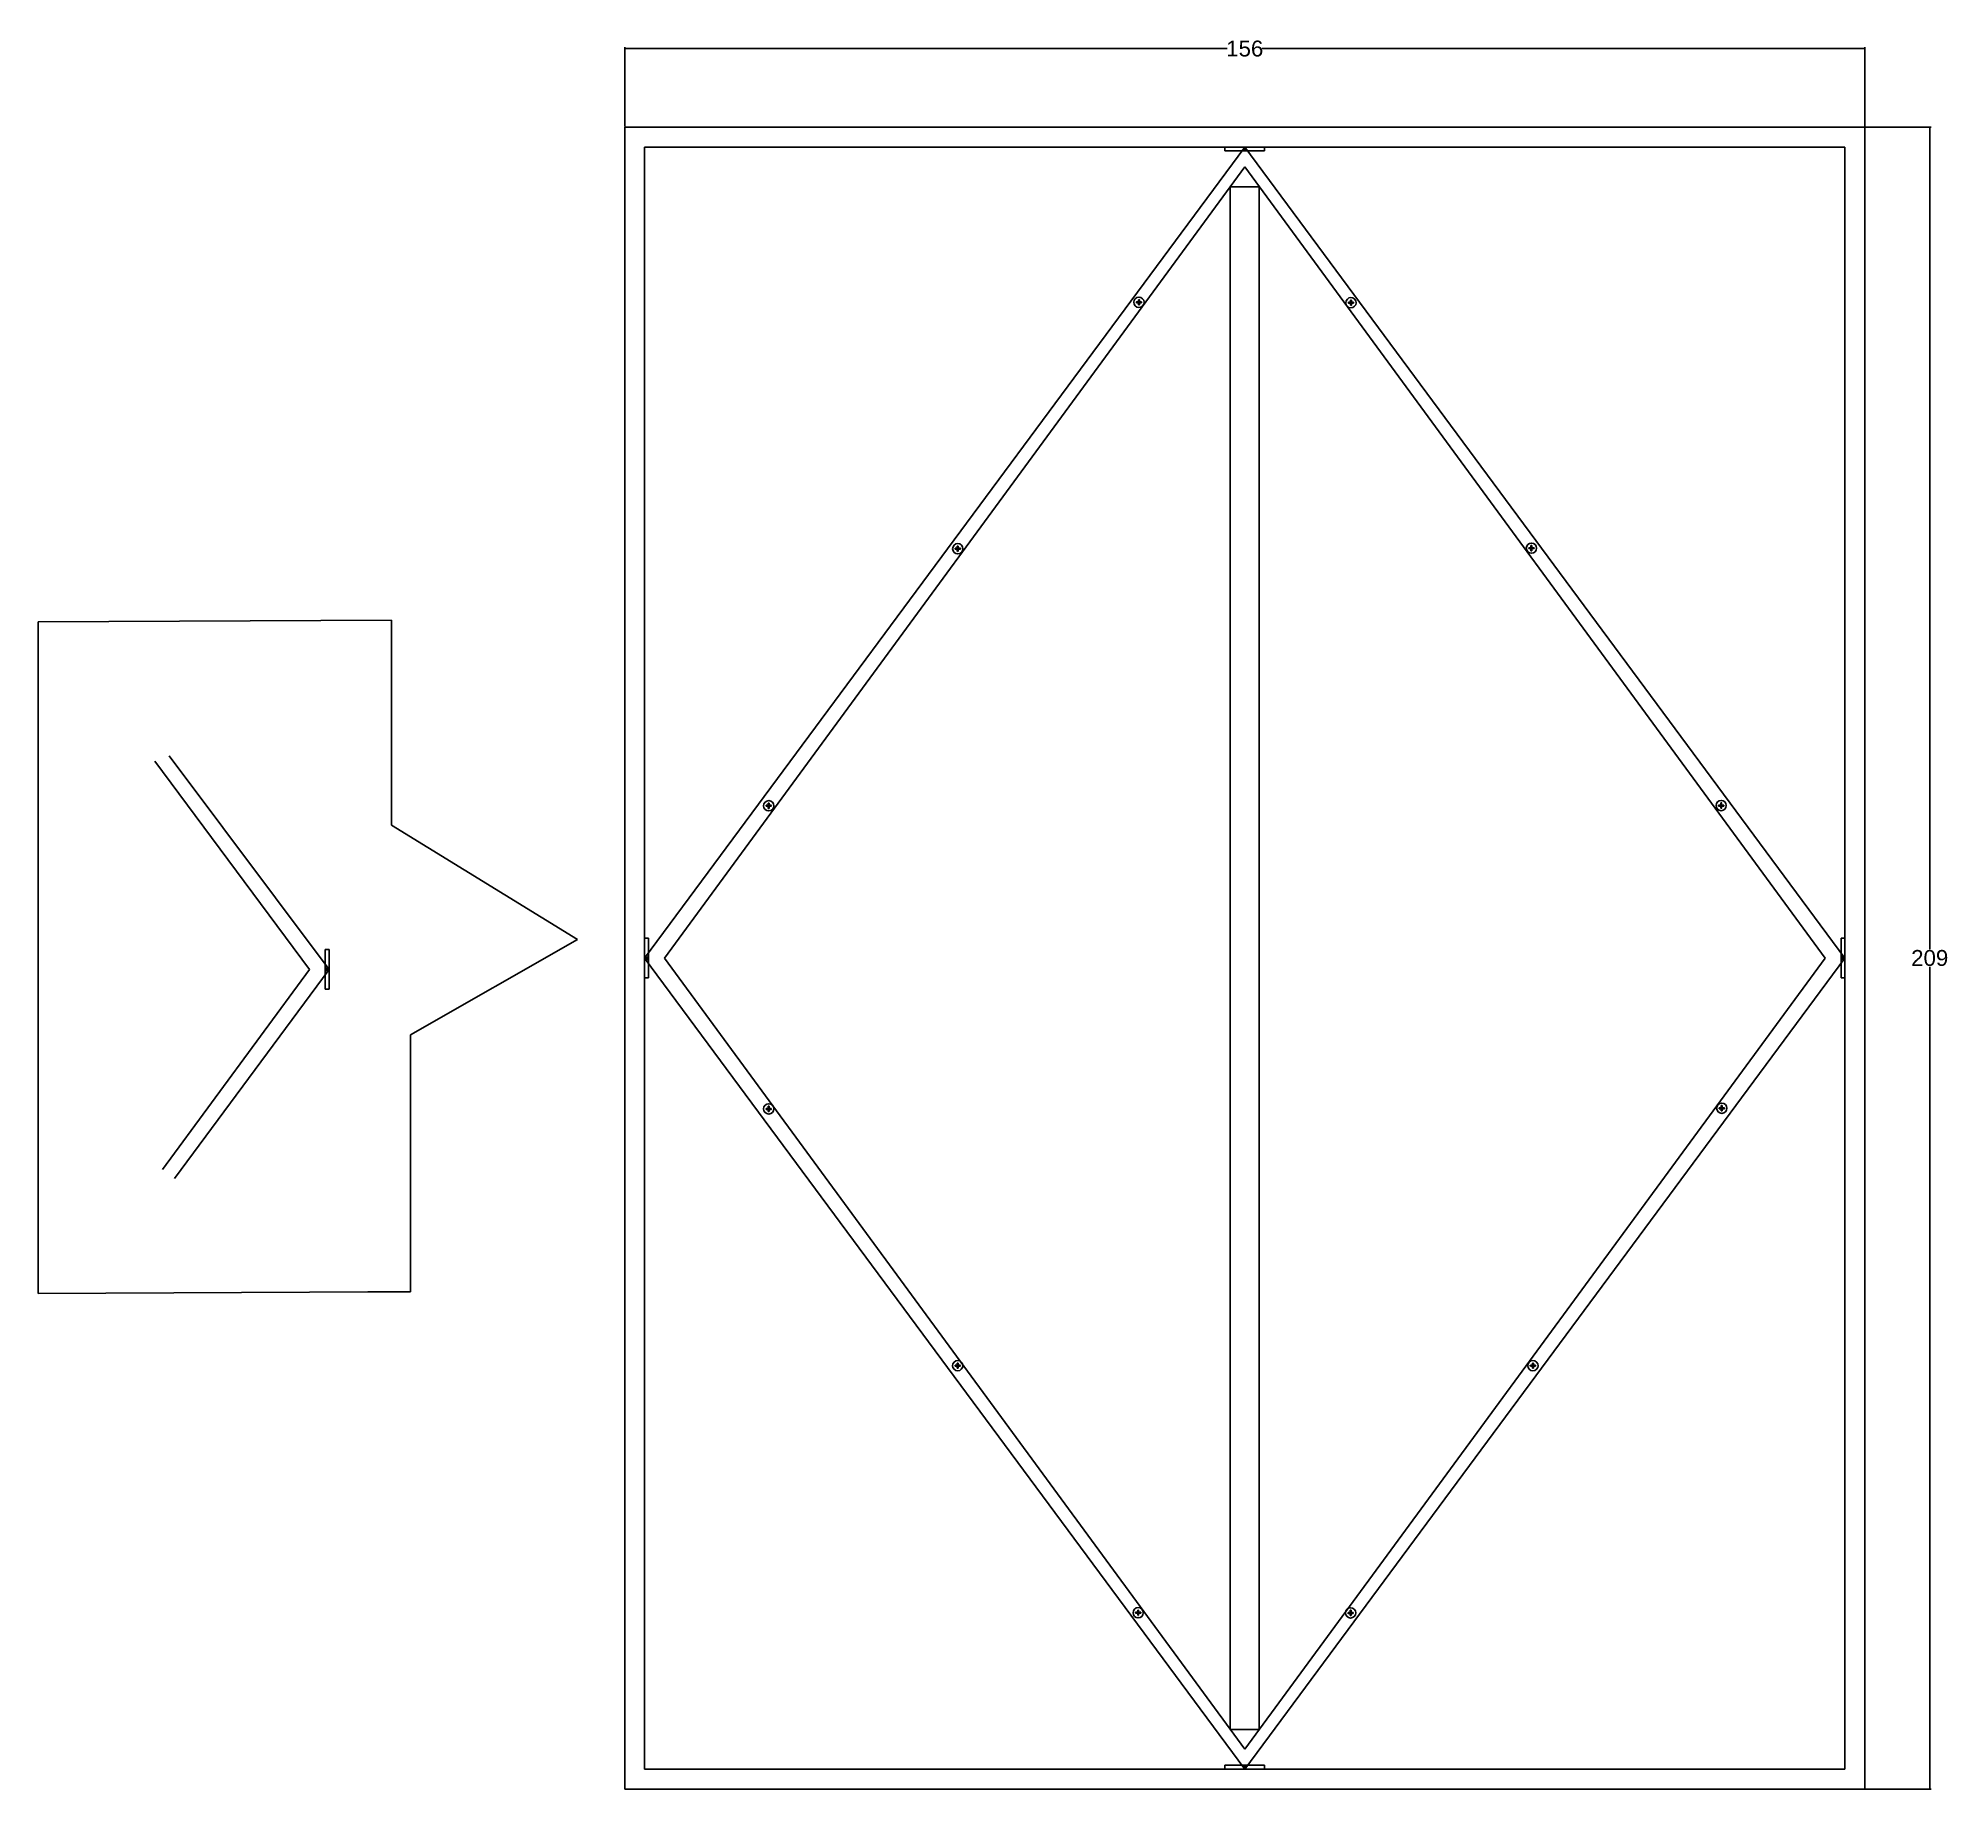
# Model space of a CAD drawing. Header units: inches. Extents: x -8 to 1004, y -354 to 166.
# Drawn here: x 67.2 to 307.4, y -354.2 to -133.9 of the extents above; entities that cross this region are included whole.
import ezdxf

# ---------------------------------------------------------------- set-up
doc = ezdxf.new("R2010")
doc.units = ezdxf.units.IN
doc.header["$MEASUREMENT"] = 0
doc.styles.get("Standard").update_dxf_attribs({"font": 'Arial.ttf'})
doc.dimstyles.get("Standard").update_dxf_attribs({"dimtxt": 0.18, "dimasz": 0.18, "dimexe": 0.18, "dimexo": 0.0625, "dimgap": 0.09, "dimtad": 0, "dimtih": 1, "dimtoh": 1, "dimdec": 4, "dimzin": 0, "dimdsep": 46, "dimtxsty": 'Standard', "dimcen": 0.09, "dimadec": 0, "dimazin": 0, "dimtfac": 1, "dimtdec": 4, "dimtofl": 0, "dimtmove": 0, "dimatfit": 3, "dimfxl": 1, "dimtolj": 1, "dimtzin": 0, "dimarcsym": 0})

msp = doc.modelspace()

# ---------------------------------------------------------------- blocks, each defined once
blk = doc.blocks.new('Vite a croce a testa troncoconica - 10 mm da sopra')
at = {"color": 0, "linetype": 'Continuous'}
for p, q in [((-0.9, 0.9), (-5, 0.9)), ((-0.9, 0.9), (-0.9, 5)), ((0.9, 0.9), (-0.9, 0.9)), ((-0.9, 0.9), (-0.9, -0.9)), ((0.9, 0.9), (0.9, 5)), ((0.9, 0.9), (5, 0.9)), ((0.9, 0.9), (0.9, -0.9)), ((-0.9, -0.9), (-5, -0.9)), ((0.9, -0.9), (-0.9, -0.9)), ((-0.9, -0.9), (-0.9, -5)), ((0.9, -0.9), (0.9, -5)), ((0.9, -0.9), (5, -0.9))]:
    blk.add_line(p, q, dxfattribs=at)
blk.add_circle((0, 0), 9.84, dxfattribs=at)
for start, end in [(169.7597, 190.2403), (79.7597, 100.2403), (349.7597, 10.2403), (259.7597, 280.2403)]:
    blk.add_arc((0, 0), 5.09, start, end, dxfattribs=at)
blk = doc.blocks.new('_ArchTick')
at = {"color": 0, "linetype": 'ByBlock', "const_width": 0.15}
blk.add_lwpolyline([(-0.5, -0.5), (0.5, 0.5)], dxfattribs=at)
blk = doc.blocks.new('*D13')
at = {"color": 0, "lineweight": -2, "transparency": 16777216}
for p, q in [((140.99, -145.04), (140.99, -135.05)), ((140.99, -135.23), (216.78, -135.23)), ((296.99, -135.23), (221.19, -135.23)), ((296.99, -145.04), (296.99, -135.05))]:
    blk.add_line(p, q, dxfattribs=at)
at = {"layer": 'Defpoints', "color": 0, "transparency": 16777216}
for p in [(296.99, -135.23), (140.99, -145.1), (296.99, -145.1)]:
    blk.add_point(p, dxfattribs=at)
at = {"color": 0, "lineweight": -2, "transparency": 16777216, "xscale": 0.18, "yscale": 0.18, "zscale": 0.18, "rotation": 180}
blk.add_blockref('_ArchTick', (140.99, -135.23), dxfattribs=at)
at = {"color": 0, "lineweight": -2, "transparency": 16777216, "xscale": 0.18, "yscale": 0.18, "zscale": 0.18}
blk.add_blockref('_ArchTick', (296.99, -135.23), dxfattribs=at)
at = {"color": 0, "transparency": 16777216, "insert": (218.99, -135.23), "char_height": 2, "attachment_point": 5}
blk.add_mtext('\\A1;156', dxfattribs=at)
blk = doc.blocks.new('*D14')
at = {"color": 0, "lineweight": -2, "transparency": 16777216}
for p, q in [((297.05, -145.1), (305.33, -145.1)), ((305.15, -145.1), (305.15, -248.5)), ((305.15, -354.1), (305.15, -250.7)), ((297.05, -354.1), (305.33, -354.1))]:
    blk.add_line(p, q, dxfattribs=at)
at = {"layer": 'Defpoints', "color": 0, "transparency": 16777216}
for p in [(296.99, -145.1), (305.15, -145.1), (296.99, -354.1)]:
    blk.add_point(p, dxfattribs=at)
at = {"color": 0, "lineweight": -2, "transparency": 16777216, "xscale": 0.18, "yscale": 0.18, "zscale": 0.18}
for p, rotation in [((305.15, -145.1), 90), ((305.15, -354.1), 270)]:
    blk.add_blockref('_ArchTick', p, dxfattribs=dict(at, rotation=rotation))
at = {"color": 0, "transparency": 16777216, "insert": (305.15, -249.6), "char_height": 2, "attachment_point": 5}
blk.add_mtext('\\A1;209', dxfattribs=at)

# ---------------------------------------------------------------- dimensions: what is measured, and where the dimension line sits
dim = msp.add_linear_dim(base=(296.99, -135.23), p1=(140.99, -145.1), p2=(296.99, -145.1), dimstyle='Standard', override={"dimtxt": 2, "dimdec": 0, "dimblk1": 'ArchTick', "dimblk2": 'ArchTick', "dimsah": 1})
dim.commit()
dim.dimension.update_dxf_attribs({"geometry": '*D13', "text_midpoint": (218.99, -135.23)})
dim = msp.add_linear_dim(base=(305.15, -145.1), p1=(296.99, -354.1), p2=(296.99, -145.1), angle=90, dimstyle='Standard', override={"dimtxt": 2, "dimdec": 0, "dimblk1": 'ArchTick', "dimblk2": 'ArchTick', "dimsah": 1})
dim.commit()
dim.dimension.update_dxf_attribs({"geometry": '*D14', "text_midpoint": (305.15, -249.6)})

# ---------------------------------------------------------------- linework, layer by layer
for p, q in [((140.99, -145.1), (296.99, -145.1)), ((140.99, -354.1), (140.99, -145.1)), ((140.99, -145.1), (140.99, -147.6)), ((296.99, -145.1), (296.99, -354.1)), ((143.49, -147.6), (294.49, -147.6)), ((143.49, -351.6), (143.49, -147.6)), ((218.99, -147.6), (143.49, -249.6)), ((221.49, -147.6), (216.49, -147.6)), ((216.49, -147.6), (216.49, -148.1)), ((221.49, -148.1), (216.49, -148.1)), ((294.49, -249.6), (218.99, -147.6)), ((218.99, -147.6), (221.49, -147.6)), ((221.49, -147.6), (221.49, -148.1)), ((294.49, -147.6), (294.49, -351.6)), ((145.99, -249.6), (218.99, -150.1)), ((218.99, -150.1), (291.99, -249.6)), ((220.82, -152.6), (217.15, -152.6)), ((217.15, -346.6), (217.15, -152.6)), ((220.82, -152.6), (220.82, -346.6)), ((67.22, -207.31), (111.67, -207.12)), ((67.22, -291.77), (67.22, -207.31)), ((111.67, -207.12), (111.67, -232.88)), ((81.89, -224.85), (101.33, -251.02)), ((103.83, -251.02), (83.71, -224.16)), ((111.67, -232.88), (135.05, -247.26)), ((135.05, -247.26), (114.07, -259.24)), ((143.49, -249.6), (143.49, -247.1)), ((143.49, -247.1), (143.49, -252.1)), ((143.99, -247.1), (143.49, -247.1)), ((143.99, -252.1), (143.99, -247.1)), ((293.99, -252.1), (293.99, -247.1)), ((293.99, -247.1), (294.49, -247.1)), ((294.49, -249.6), (294.49, -247.1)), ((294.49, -247.1), (294.49, -252.1)), ((103.33, -253.52), (103.33, -248.52)), ((103.33, -248.52), (103.83, -248.52)), ((103.83, -248.52), (103.83, -253.52)), ((143.49, -249.6), (218.99, -351.6)), ((218.99, -349.1), (145.99, -249.6)), ((218.99, -351.6), (294.49, -249.6)), ((291.99, -249.6), (218.99, -349.1)), ((101.33, -251.02), (82.87, -276.19)), ((84.36, -277.33), (103.83, -251.02)), ((143.49, -252.1), (143.99, -252.1)), ((294.49, -252.1), (293.99, -252.1)), ((103.83, -253.52), (103.33, -253.52)), ((114.07, -259.24), (114.07, -291.58)), ((109.87, -291.58), (67.22, -291.77)), ((114.07, -291.58), (108.68, -291.58)), ((220.82, -346.6), (217.15, -346.6)), ((140.99, -354.1), (140.99, -351.6)), ((143.49, -351.6), (294.49, -351.6)), ((216.49, -351.6), (216.49, -351.1)), ((216.49, -351.1), (221.49, -351.1)), ((218.99, -351.6), (216.49, -351.6)), ((216.49, -351.6), (221.49, -351.6)), ((221.49, -351.6), (221.49, -351.1)), ((296.99, -354.1), (140.99, -354.1))]:
    msp.add_line(p, q)

# ---------------------------------------------------------------- block references
for p, xscale, yscale, zscale in [((218.99, -147.91), 0.01875317180517423, 0.01875317180517423, 0.01875317180517423), ((205.68, -167.13), 0.06556493323309931, 0.06556493323309931, 0.06556493323309931), ((232.35, -167.18), 0.06556493323309931, 0.06556493323309931, 0.06556493323309931), ((182.89, -198.12), 0.06556493323309931, 0.06556493323309931, 0.06556493323309931), ((255.05, -198.05), 0.06556493323309931, 0.06556493323309931, 0.06556493323309931), ((159.11, -230.45), 0.06556493323309931, 0.06556493323309931, 0.06556493323309931), ((278.92, -230.42), 0.06556493323309931, 0.06556493323309931, 0.06556493323309931), ((143.77, -249.62), 0.01875317180517423, 0.01875317180517423, 0.01875317180517423), ((294.2, -249.6), 0.01875317180517423, 0.01875317180517423, 0.01875317180517423), ((103.54, -251.02), 0.01875317180517423, 0.01875317180517423, 0.01875317180517423), ((159.11, -268.57), 0.06556493323309931, 0.06556493323309931, 0.06556493323309931), ((278.99, -268.49), 0.06556493323309931, 0.06556493323309931, 0.06556493323309931), ((182.88, -300.86), 0.06556493323309931, 0.06556493323309931, 0.06556493323309931), ((255.24, -300.86), 0.06556493323309931, 0.06556493323309931, 0.06556493323309931), ((205.58, -331.93), 0.06556493323309931, 0.06556493323309931, 0.06556493323309931), ((232.31, -331.95), 0.06556493323309931, 0.06556493323309931, 0.06556493323309931), ((218.99, -351.29), 0.01875317180517423, 0.01875317180517423, 0.01875317180517423)]:
    msp.add_blockref('Vite a croce a testa troncoconica - 10 mm da sopra', p, dxfattribs=dict(xscale=xscale, yscale=yscale, zscale=zscale))

msp.set_redraw_order([(e.dxf.handle, doc.entitydb.next_handle()) for e in msp.query("TEXT MTEXT ATTDEF DIMENSION ARC_DIMENSION")])  # texts and dimensions are drawn at this point

doc.saveas('drawing.dxf')
